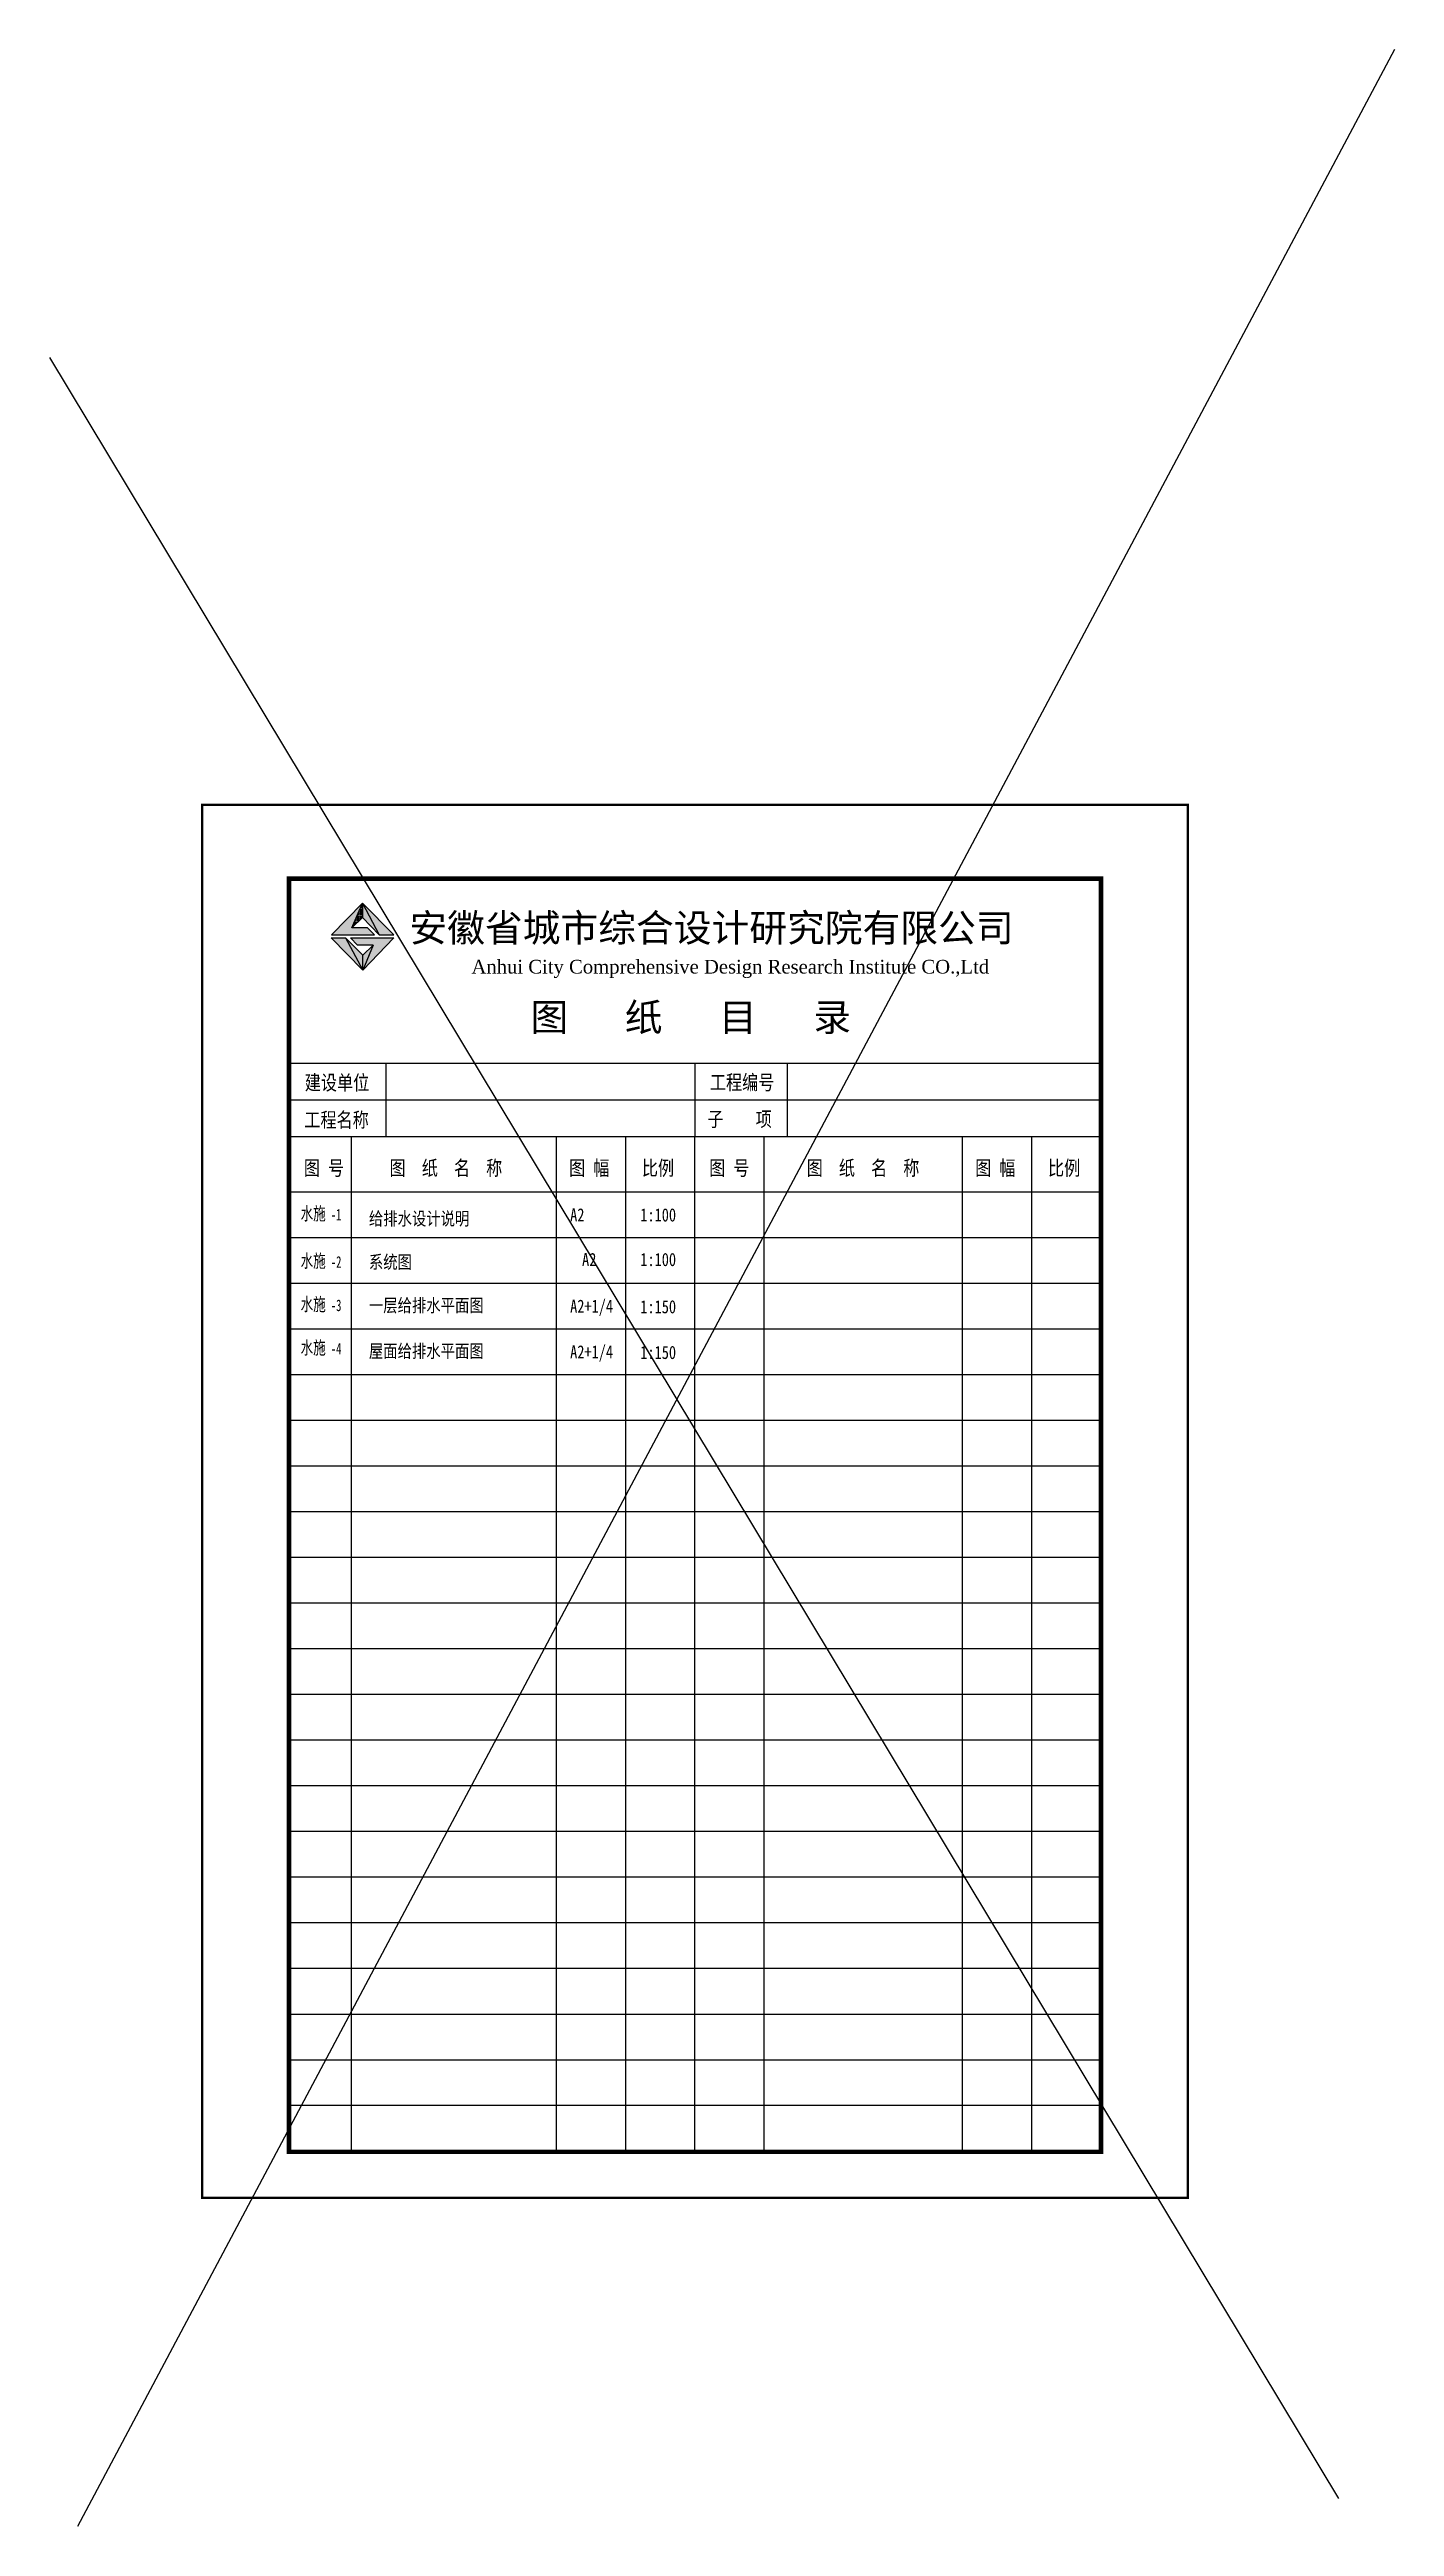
# Model space of a CAD drawing. Extents: x 1169373 to 1354985, y 649019 to 904199.
# Drawn here: x 1308845 to 1337483, y 851441 to 904199 of the extents above; entities that cross this region are included whole.
import ezdxf

# ---------------------------------------------------------------- set-up
doc = ezdxf.new("R2010")
doc.units = 0
doc.header["$LTSCALE"] = 1000
doc.header["$MEASUREMENT"] = 0
doc.layers.add('A_DE_DETAIL_3', color=144, linetype='Continuous')
doc.layers.add('PUB_TEXT', color=7, linetype='Continuous')
doc.styles.add('-宋体', font='', dxfattribs={"width": 0.8})
doc.styles.add('_HZDX', font='', dxfattribs={"width": 0.8})
doc.styles.add('_SIMPLEX9', font='', dxfattribs={"width": 0.675})
doc.styles.add('GHF', font='times.ttf')
doc.styles.add('宋体', font='')
doc.styles.get('-宋体').set_extended_font_data('SimSun')
doc.styles.get('_HZDX').set_extended_font_data('SimSun')
doc.styles.get('_SIMPLEX9').set_extended_font_data('SimSun')
doc.styles.get('宋体').set_extended_font_data('NSimSun')
pattern_1 = [(0, (-862615.749, 1761957.325), (3.746846094, 7.493692189), [0, -7.493692189])]

msp = doc.modelspace()

# ---------------------------------------------------------------- texts
at = {"layer": 'PUB_TEXT', "color": 11}
for s, height, style, p in [('安徽省城市综合设计研究院有限公司', 589.57, '宋体', (1316507, 885196)), ('Anhui City Comprehensive Design Research Institute CO.,Ltd', 291.32, 'GHF', (1317829, 884518)), ('图   纸   目   录', 589.57, '宋体', (1319086, 883293))]:
    msp.add_text(s, height=height, dxfattribs=dict(at, style=style)).set_placement(p)
at = {"layer": 'PUB_TEXT', "color": 11, "style": '-宋体', "width": 0.8}
for s, height, p in [('建设单位', 314.4, (1314280, 882037)), ('工程编号', 314.4, (1322906, 882043)), ('工程名称', 314.4, (1314270, 881244)), ('子    项', 314.4, (1322854, 881260)), ('图 号', 314.4, (1314260, 880219)), ('   图  纸  名  称', 314.44, (1315572, 880219)), ('图 幅', 314.4, (1319908, 880219)), ('比例', 314.4, (1321458, 880219)), ('图 号', 314.4, (1322891, 880219)), ('   图  纸  名  称', 314.44, (1324454, 880219)), ('图 幅', 314.4, (1328555, 880219)), ('比例', 314.4, (1330106, 880219))]:
    msp.add_text(s, height=height, dxfattribs=at).set_placement(p)
at = {"layer": 'PUB_TEXT'}
for s, height, style, width, p in [('水施', 280, '宋体', 0.7, (1314191, 879266)), ('-1', 246.4, '_SIMPLEX9', 0.675, (1314834, 879260)), ('给排水设计说明', 280, '_HZDX', 0.8, (1315645, 879158)), ('A2', 280, '_HZDX', 0.8, (1319930, 879237)), ('1:100', 280, '_HZDX', 0.8, (1321424, 879237)), ('水施', 280, '宋体', 0.7, (1314191, 878258)), ('-2', 246.4, '_SIMPLEX9', 0.675, (1314834, 878252)), ('系统图', 280, '_HZDX', 0.8, (1315645, 878234)), ('A2', 280, '_HZDX', 0.8, (1320184, 878287)), ('1:100', 280, '_HZDX', 0.8, (1321424, 878287)), ('水施', 280, '宋体', 0.7, (1314191, 877334)), ('-3', 246.4, '_SIMPLEX9', 0.675, (1314834, 877328)), ('一层给排水平面图', 280, '_HZDX', 0.8, (1315645, 877310)), ('A2+1/4', 280, '_HZDX', 0.8, (1319930, 877292)), ('1:150', 280, '_HZDX', 0.8, (1321424, 877281)), ('水施', 280, '宋体', 0.7, (1314191, 876410)), ('-4', 246.4, '_SIMPLEX9', 0.675, (1314834, 876404)), ('屋面给排水平面图', 280, '_HZDX', 0.8, (1315645, 876337)), ('A2+1/4', 280, '_HZDX', 0.8, (1319930, 876319)), ('1:150', 280, '_HZDX', 0.8, (1321424, 876308))]:
    msp.add_text(s, height=height, dxfattribs=dict(at, style=style, width=width)).set_placement(p)

# ---------------------------------------------------------------- hatches: boundary and pattern name
msp.add_hatch(color=1).paths.add_polyline_path([(1315280, 885490), (1315508, 886018), (1314852, 885344), (1315765, 885344), (1315613, 885490)])
at = {"layer": 'A_DE_DETAIL_3'}
for color, points in [(41, [(1315866, 885341), (1316175, 885341), (1315508, 886018)]), (41, [(1315148, 885276), (1314844, 885276), (1315517, 884593)]), (1, [(1315252, 885278), (1315401, 885122), (1315739, 885122), (1315517, 884593), (1316176, 885278)])]:
    msp.add_hatch(color=color, dxfattribs=at).paths.add_polyline_path(points)
at = {"layer": 'PUB_TEXT'}
h = msp.add_hatch(dxfattribs=at)
h.set_pattern_fill('松散材料', color=256, scale=3.996636, style=0)
h.set_pattern_definition(pattern_1)
h.paths.add_polyline_path([(1315508, 885708), (1315508, 886018), (1315280, 885490)])
h = msp.add_hatch(dxfattribs=at)
h.set_pattern_fill('松散材料', color=256, scale=3.996636, style=0)
h.set_pattern_definition(pattern_1)
h.paths.add_polyline_path([(1315866, 885341), (1315508, 886018), (1315508, 885708)])
h = msp.add_hatch(dxfattribs=at)
h.set_pattern_fill('松散材料', color=256, scale=3.996636, style=0)
h.set_pattern_definition(pattern_1)
h.paths.add_polyline_path([(1315148, 885276), (1315517, 884593), (1315517, 884908)])
h.paths.add_polyline_path([(1315517, 884593), (1315739, 885122), (1315517, 884908)])

# ---------------------------------------------------------------- linework, layer by layer
for p, q in [((1337483, 904199), (1309442, 851441)), ((1308845, 897641), (1336290, 852037)), ((1315280, 885490), (1315508, 886018)), ((1315508, 886018), (1315866, 885341)), ((1315517, 884593), (1314844, 885276)), ((1314844, 885276), (1315148, 885276)), ((1315148, 885276), (1315517, 884593)), ((1315252, 885278), (1316176, 885278)), ((1315401, 885122), (1315252, 885278)), ((1316176, 885278), (1315517, 884593)), ((1315739, 885122), (1315401, 885122)), ((1315739, 885122), (1315517, 884593))]:
    msp.add_line(p, q)
for p, q in [((1315517, 884908), (1315148, 885276)), ((1315517, 884908), (1315739, 885122)), ((1315517, 884593), (1315517, 884908))]:
    msp.add_line(p, q, dxfattribs=at)
at = {"layer": 'PUB_TEXT', "color": 11}
for p, q in [((1313942, 882611), (1331236, 882611)), ((1316005, 882586), (1316005, 881039)), ((1322589, 882611), (1322589, 881039)), ((1324554, 882611), (1324554, 881039)), ((1313942, 881825), (1331236, 881825)), ((1331236, 881039), (1313942, 881039)), ((1315276, 859431), (1315276, 881039)), ((1319641, 859431), (1319641, 881039)), ((1321115, 859431), (1321115, 881039)), ((1322589, 859431), (1322589, 881039)), ((1324063, 859431), (1324063, 881039)), ((1328288, 859431), (1328288, 881039)), ((1329762, 859431), (1329762, 881039)), ((1331236, 879859), (1313942, 879859)), ((1331236, 879859), (1313942, 879859)), ((1331236, 878887), (1313942, 878887)), ((1331236, 877914), (1313942, 877914)), ((1331236, 876941), (1313942, 876941)), ((1331236, 875968), (1313942, 875968)), ((1331236, 874996), (1313942, 874996)), ((1331236, 874023), (1313942, 874023)), ((1331236, 873050), (1313942, 873050)), ((1331236, 872077), (1313942, 872077)), ((1331236, 871104), (1313942, 871104)), ((1331236, 870132), (1313942, 870132)), ((1331236, 869159), (1313942, 869159)), ((1331236, 868186), (1313942, 868186)), ((1331236, 867213), (1313942, 867213)), ((1331236, 866240), (1313942, 866240)), ((1331236, 865268), (1313942, 865268)), ((1331236, 864295), (1313942, 864295)), ((1331236, 863322), (1313942, 863322)), ((1331236, 862349), (1313942, 862349)), ((1331236, 861376), (1313942, 861376)), ((1331236, 860404), (1313942, 860404)), ((1331236, 859431), (1313942, 859431)), ((1331236, 859431), (1313942, 859431))]:
    msp.add_line(p, q, dxfattribs=at)
at = {"layer": 'PUB_TEXT', "color": 2, "const_width": 49.1}
msp.add_lwpolyline([(1312097, 888113), (1333080, 888113), (1333080, 858438), (1312097, 858438)], close=True, dxfattribs=at)
at = {"layer": 'PUB_TEXT', "color": 11, "const_width": 98.3}
msp.add_lwpolyline([(1313942, 859421), (1313942, 886541), (1331236, 886541), (1331236, 859421)], close=True, dxfattribs=at)
at = {"layer": 'PUB_TEXT'}
for points in [[(1315613, 885490), (1315280, 885490), (1315508, 885708), (1315866, 885341), (1316175, 885341), (1315508, 886018), (1314852, 885344), (1315765, 885344), (1315613, 885490)], [(1315508, 886018), (1315508, 885708)]]:
    msp.add_lwpolyline(points, dxfattribs=at)

msp.set_redraw_order([(e.dxf.handle, doc.entitydb.next_handle()) for e in msp.query("TEXT MTEXT ATTDEF DIMENSION ARC_DIMENSION")])  # texts and dimensions are drawn at this point

doc.saveas('drawing.dxf')
